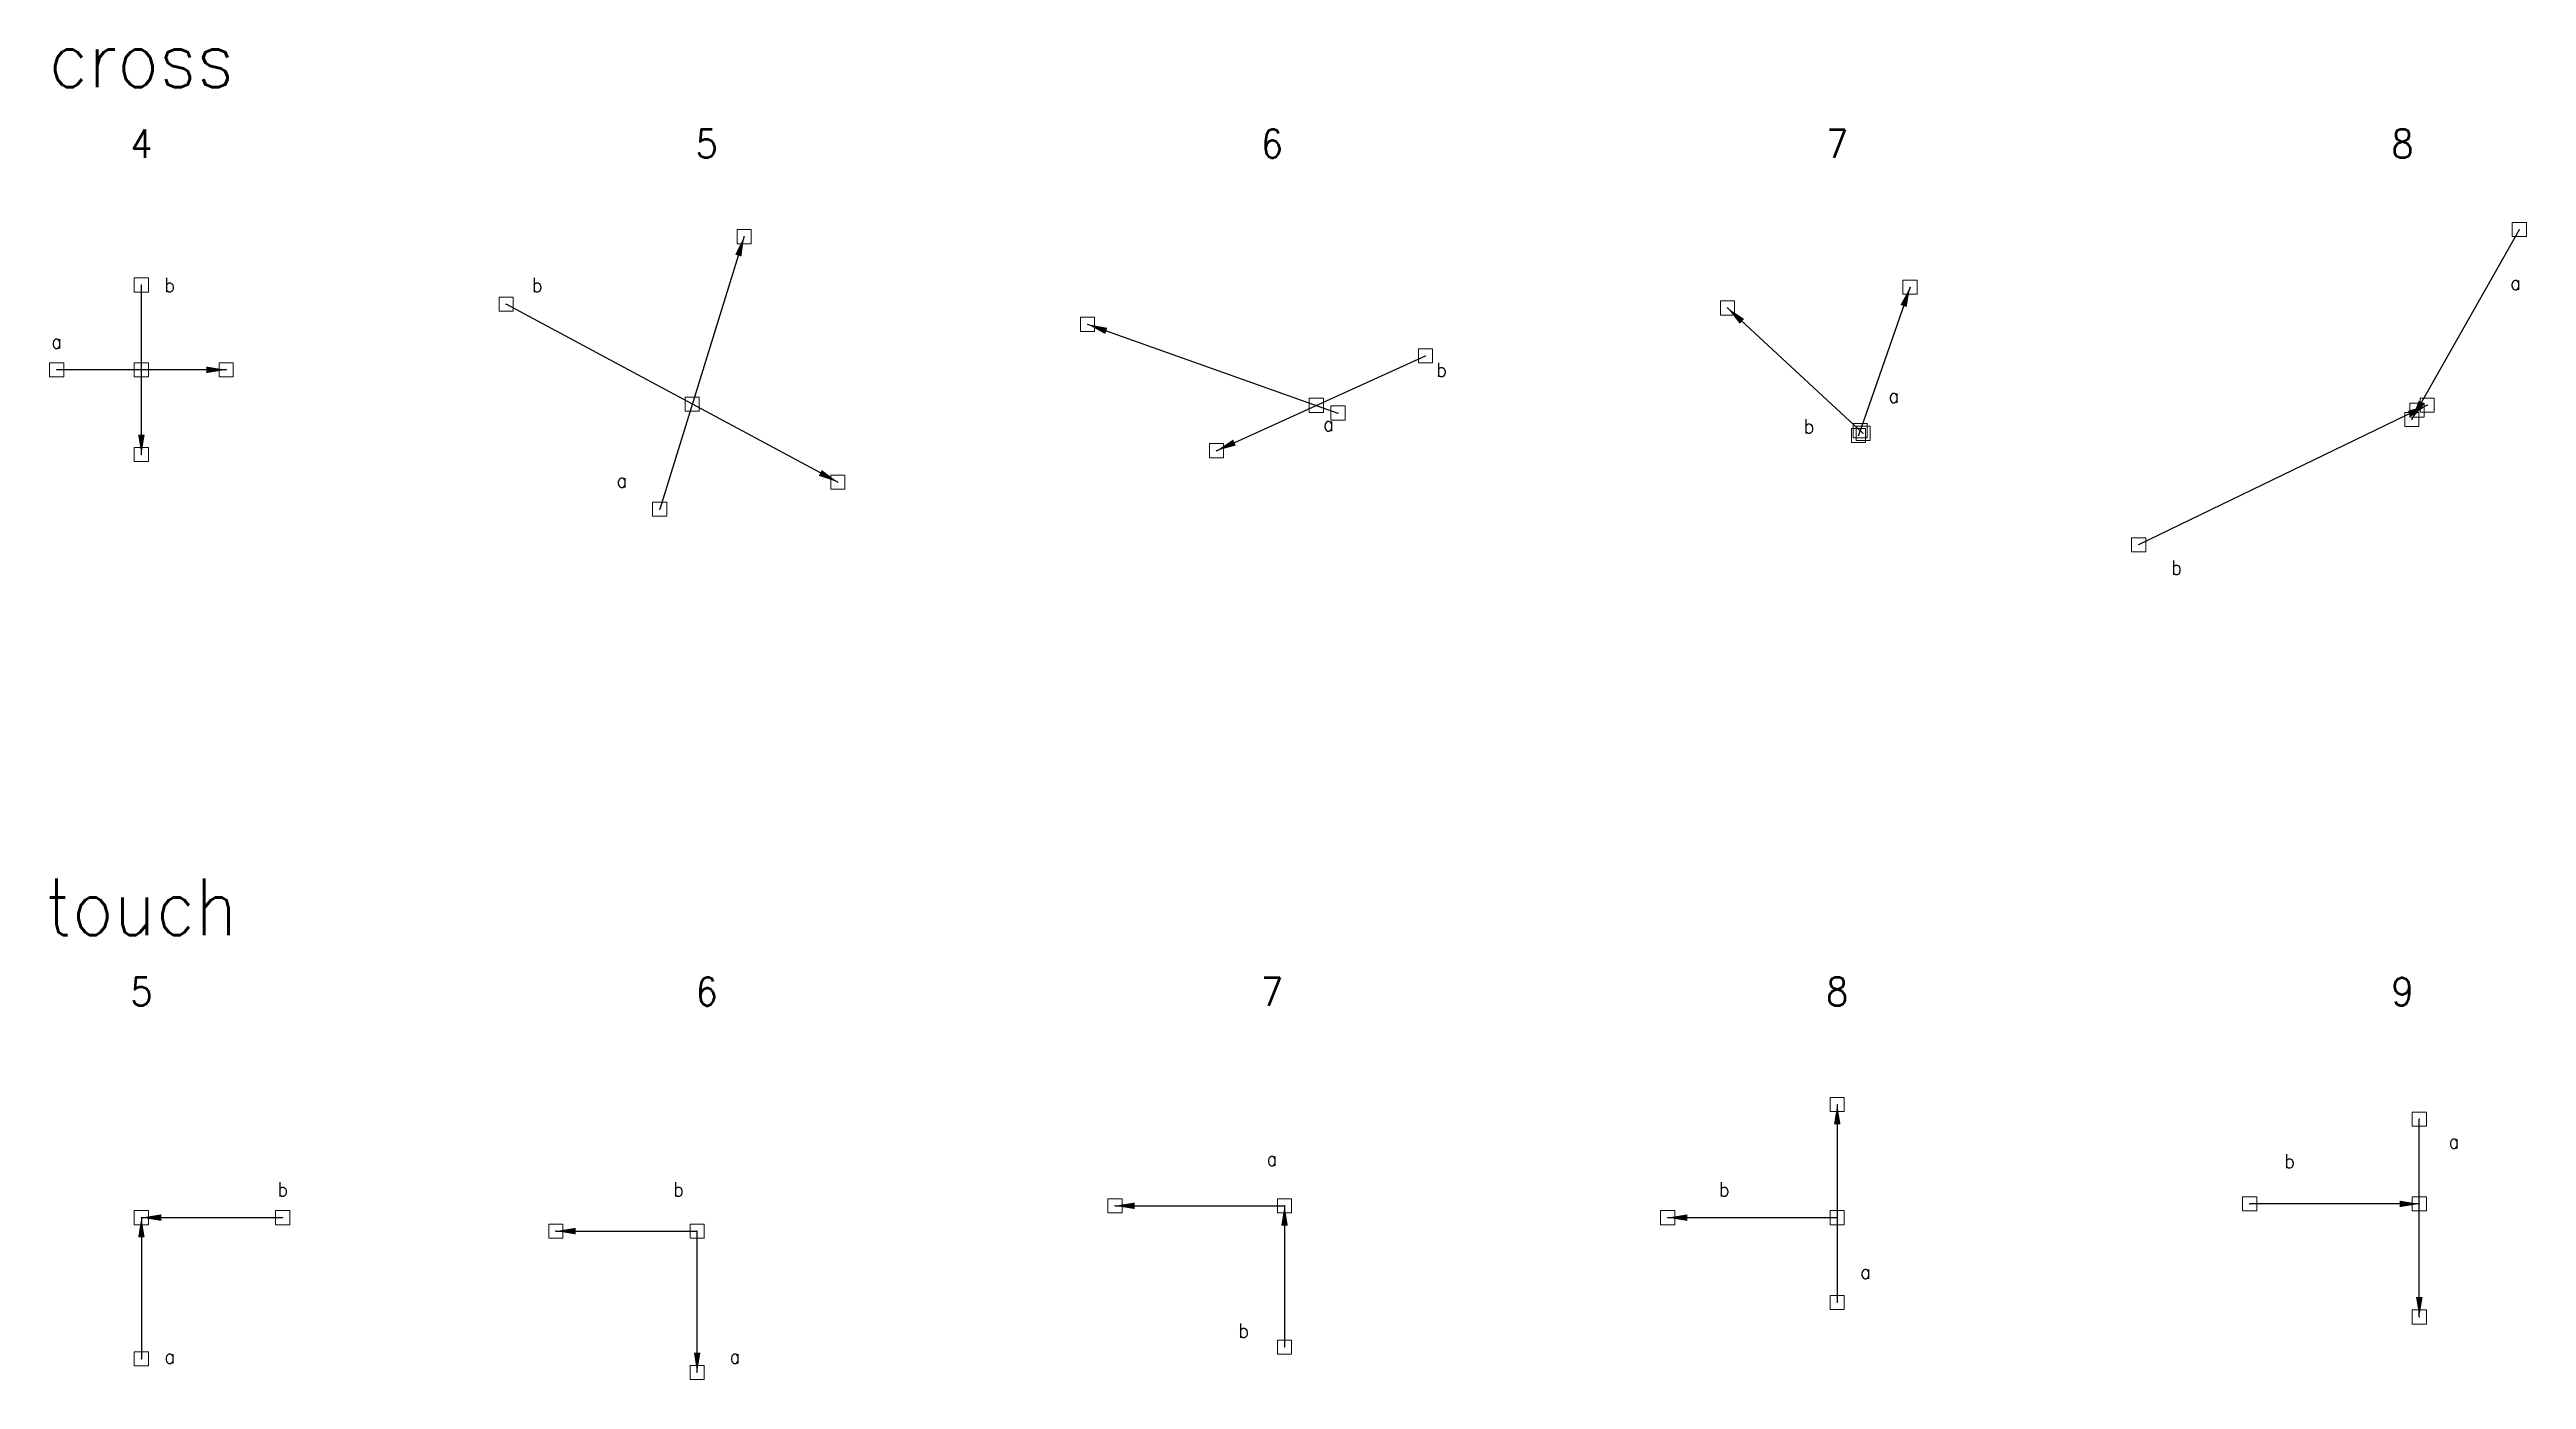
# Model space of a CAD drawing. Header units: millimetres. Extents: x -1416 to 1262, y -2157 to 113.
# Drawn here: x -32 to 844, y -357 to 113 of the extents above; entities that cross this region are included whole.
import ezdxf

# ---------------------------------------------------------------- set-up
doc = ezdxf.new("R2010")
doc.units = ezdxf.units.MM
doc.header["$PDMODE"] = 64
doc.header["$PDSIZE"] = 5
doc.layers.get('0').update_dxf_attribs({"lineweight": 0, "true_color": 0xffffff})
doc.layers.add('labels - categories', color=7, linetype='Continuous', lineweight=200, true_color=0xffffff)
doc.layers.add('labels - figures', color=7, linetype='Continuous', lineweight=140, true_color=0xffffff)
doc.styles.get("Standard").update_dxf_attribs({"font": ''})
doc.styles.add('textstyle122', font='')
doc.styles.add('textstyle123', font='')
doc.styles.add('textstyle125', font='')
doc.styles.add('textstyle134', font='')
doc.styles.add('textstyle165', font='')
doc.styles.add('textstyle166', font='')
doc.styles.add('textstyle168', font='')
doc.styles.add('textstyle185', font='')
doc.styles.add('textstyle188', font='')
doc.styles.add('textstyle189', font='')
doc.styles.add('textstyle190', font='')
doc.styles.add('textstyle191', font='')
doc.styles.add('textstyle194', font='')
doc.styles.add('textstyle195', font='')
doc.styles.add('textstyle3', font='')
doc.styles.add('textstyle43', font='')
doc.styles.add('textstyle44', font='')
doc.styles.add('textstyle45', font='')
doc.styles.add('textstyle57', font='')
doc.styles.add('textstyle58', font='')
doc.styles.add('textstyle61', font='')
doc.styles.add('textstyle66', font='')
doc.styles.add('textstyle67', font='')
doc.styles.add('textstyle68', font='')
doc.styles.add('textstyle69', font='')
doc.styles.add('textstyle73', font='')
doc.styles.add('textstyle74', font='')
doc.styles.add('textstyle75', font='')
doc.styles.add('textstyle76', font='')
doc.styles.add('textstyle79', font='')
doc.styles.add('textstyle97', font='')
doc.styles.add('textstyle98', font='')
doc.styles.get('Standard').set_extended_font_data('txt')
doc.styles.get('textstyle122').set_extended_font_data('Standard')
doc.styles.get('textstyle123').set_extended_font_data('Standard')
doc.styles.get('textstyle125').set_extended_font_data('Standard')
doc.styles.get('textstyle134').set_extended_font_data('Standard')
doc.styles.get('textstyle165').set_extended_font_data('Standard')
doc.styles.get('textstyle166').set_extended_font_data('Standard')
doc.styles.get('textstyle168').set_extended_font_data('Standard')
doc.styles.get('textstyle185').set_extended_font_data('Standard')
doc.styles.get('textstyle188').set_extended_font_data('Standard')
doc.styles.get('textstyle189').set_extended_font_data('Standard')
doc.styles.get('textstyle190').set_extended_font_data('Standard')
doc.styles.get('textstyle191').set_extended_font_data('Standard')
doc.styles.get('textstyle194').set_extended_font_data('Standard')
doc.styles.get('textstyle195').set_extended_font_data('Standard')
doc.styles.get('textstyle3').set_extended_font_data('Standard')
doc.styles.get('textstyle43').set_extended_font_data('Standard')
doc.styles.get('textstyle44').set_extended_font_data('Standard')
doc.styles.get('textstyle45').set_extended_font_data('Standard')
doc.styles.get('textstyle57').set_extended_font_data('Standard')
doc.styles.get('textstyle58').set_extended_font_data('Standard')
doc.styles.get('textstyle61').set_extended_font_data('Standard')
doc.styles.get('textstyle66').set_extended_font_data('Standard')
doc.styles.get('textstyle67').set_extended_font_data('Standard')
doc.styles.get('textstyle68').set_extended_font_data('Standard')
doc.styles.get('textstyle69').set_extended_font_data('Standard')
doc.styles.get('textstyle73').set_extended_font_data('Standard')
doc.styles.get('textstyle74').set_extended_font_data('Standard')
doc.styles.get('textstyle75').set_extended_font_data('Standard')
doc.styles.get('textstyle76').set_extended_font_data('Standard')
doc.styles.get('textstyle79').set_extended_font_data('Standard')
doc.styles.get('textstyle97').set_extended_font_data('Standard')
doc.styles.get('textstyle98').set_extended_font_data('Standard')
doc.dimstyles.get("Standard").update_dxf_attribs({"dimtxt": 2.5, "dimasz": 7, "dimexe": 5, "dimexo": 2.5, "dimgap": 2.5, "dimtad": 1, "dimtxsty": 'Standard', "dimcen": 2.5, "dimadec": 0, "dimazin": 0, "dimtfac": 1, "dimtmove": 0, "dimatfit": 3, "dimfxl": 1, "dimarcsym": 0})

msp = doc.modelspace()

# ---------------------------------------------------------------- texts
at = {"char_height": 5, "attachment_point": 5}
for s, insert, style in [('b', (10, 30), 'textstyle125'), ('b', (140, 30), 'textstyle123'), ('a', (840, 30.83), 'textstyle68'), ('a', (-30, 10), 'textstyle61'), ('b', (460, 0), 'textstyle122'), ('a', (620, -9.17), 'textstyle69'), ('b', (590, -20), 'textstyle74'), ('a', (420, -19.17), 'textstyle66'), ('a', (170, -39.17), 'textstyle67'), ('b', (720, -70), 'textstyle73'), ('a', (400, -279.17), 'textstyle45'), ('b', (760, -280), 'textstyle75'), ('a', (818.2, -273.05), 'textstyle57'), ('b', (50, -290), 'textstyle79'), ('b', (190, -290), 'textstyle98'), ('b', (560, -290), 'textstyle76'), ('a', (610, -319.17), 'textstyle58'), ('b', (390, -340), 'textstyle97'), ('a', (10, -349.17), 'textstyle44'), ('a', (210, -349.17), 'textstyle43')]:
    msp.add_mtext(s, dxfattribs=dict(at, insert=insert, style=style))
at = {"layer": 'labels - categories', "char_height": 20, "attachment_point": 5}
for s, insert, style in [('cross', (0, 110), 'textstyle3'), ('touch', (0, -190), 'textstyle134')]:
    msp.add_mtext(s, dxfattribs=dict(at, insert=insert, style=style))
at = {"layer": 'labels - figures', "char_height": 10, "attachment_point": 5}
for s, insert, style in [('4', (0, 80), 'textstyle168'), ('5', (200, 80), 'textstyle185'), ('6', (400, 80), 'textstyle190'), ('7', (600, 80), 'textstyle191'), ('8', (800, 80), 'textstyle188'), ('5', (0, -220), 'textstyle189'), ('6', (200, -220), 'textstyle165'), ('7', (400, -220), 'textstyle166'), ('8', (600, -220), 'textstyle194'), ('9', (800, -220), 'textstyle195')]:
    msp.add_mtext(s, dxfattribs=dict(at, insert=insert, style=style))

# ---------------------------------------------------------------- linework, layer by layer
for p in [(213.25, 47.12), (841.35, 49.63), (0, 30), (625.76, 29.21), (129.04, 23.23), (334.77, 16.1), (561.16, 21.89), (-30, 0), (0, 0), (30, 0), (454.31, 4.92), (194.9, -12.13), (415.71, -12.59), (423.35, -15.29), (803.27, -17.57), (805.14, -14.26), (808.75, -12.51), (380.35, -28.62), (607.51, -23.26), (608.11, -21.52), (609.15, -22.48), (0, -30), (246.39, -39.77), (183.39, -49.33), (706.63, -61.93), (600, -260), (805.94, -265.14), (0, -300), (50, -300), (344.45, -295.81), (404.45, -295.81), (540, -300), (600, -300), (745.94, -295.14), (805.94, -295.14), (146.62, -304.77), (196.62, -304.77), (600, -330), (805.94, -335.14), (0, -350), (404.45, -345.81), (196.62, -354.77)]:
    msp.add_point(p)

msp.set_redraw_order([(e.dxf.handle, doc.entitydb.next_handle()) for e in msp.query("TEXT MTEXT ATTDEF DIMENSION ARC_DIMENSION")])  # texts and dimensions are drawn at this point

# ---------------------------------------------------------------- leaders
for points in [[(213.25, 47.12), (183.39, -49.33)], [(803.27, -17.57), (841.35, 49.63)], [(0, -30), (0, 30)], [(625.76, 29.21), (607.51, -23.26)], [(246.39, -39.77), (129.04, 23.23)], [(561.16, 21.89), (609.15, -22.48)], [(334.77, 16.1), (423.35, -15.29)], [(30, 0), (-30, 0)], [(380.35, -28.62), (454.31, 4.92)], [(808.75, -12.51), (706.63, -61.93)], [(600, -260), (600, -330)], [(805.94, -335.14), (805.94, -265.14)], [(344.45, -295.81), (404.45, -295.81)], [(404.45, -295.81), (404.45, -345.81)], [(805.94, -295.14), (745.94, -295.14)], [(0, -300), (0, -350)], [(0, -300), (50, -300)], [(146.62, -304.77), (196.62, -304.77)], [(196.62, -354.77), (196.62, -304.77)], [(540, -300), (600, -300)]]:
    msp.add_leader(points, dimstyle='Standard')

doc.saveas('drawing.dxf')
